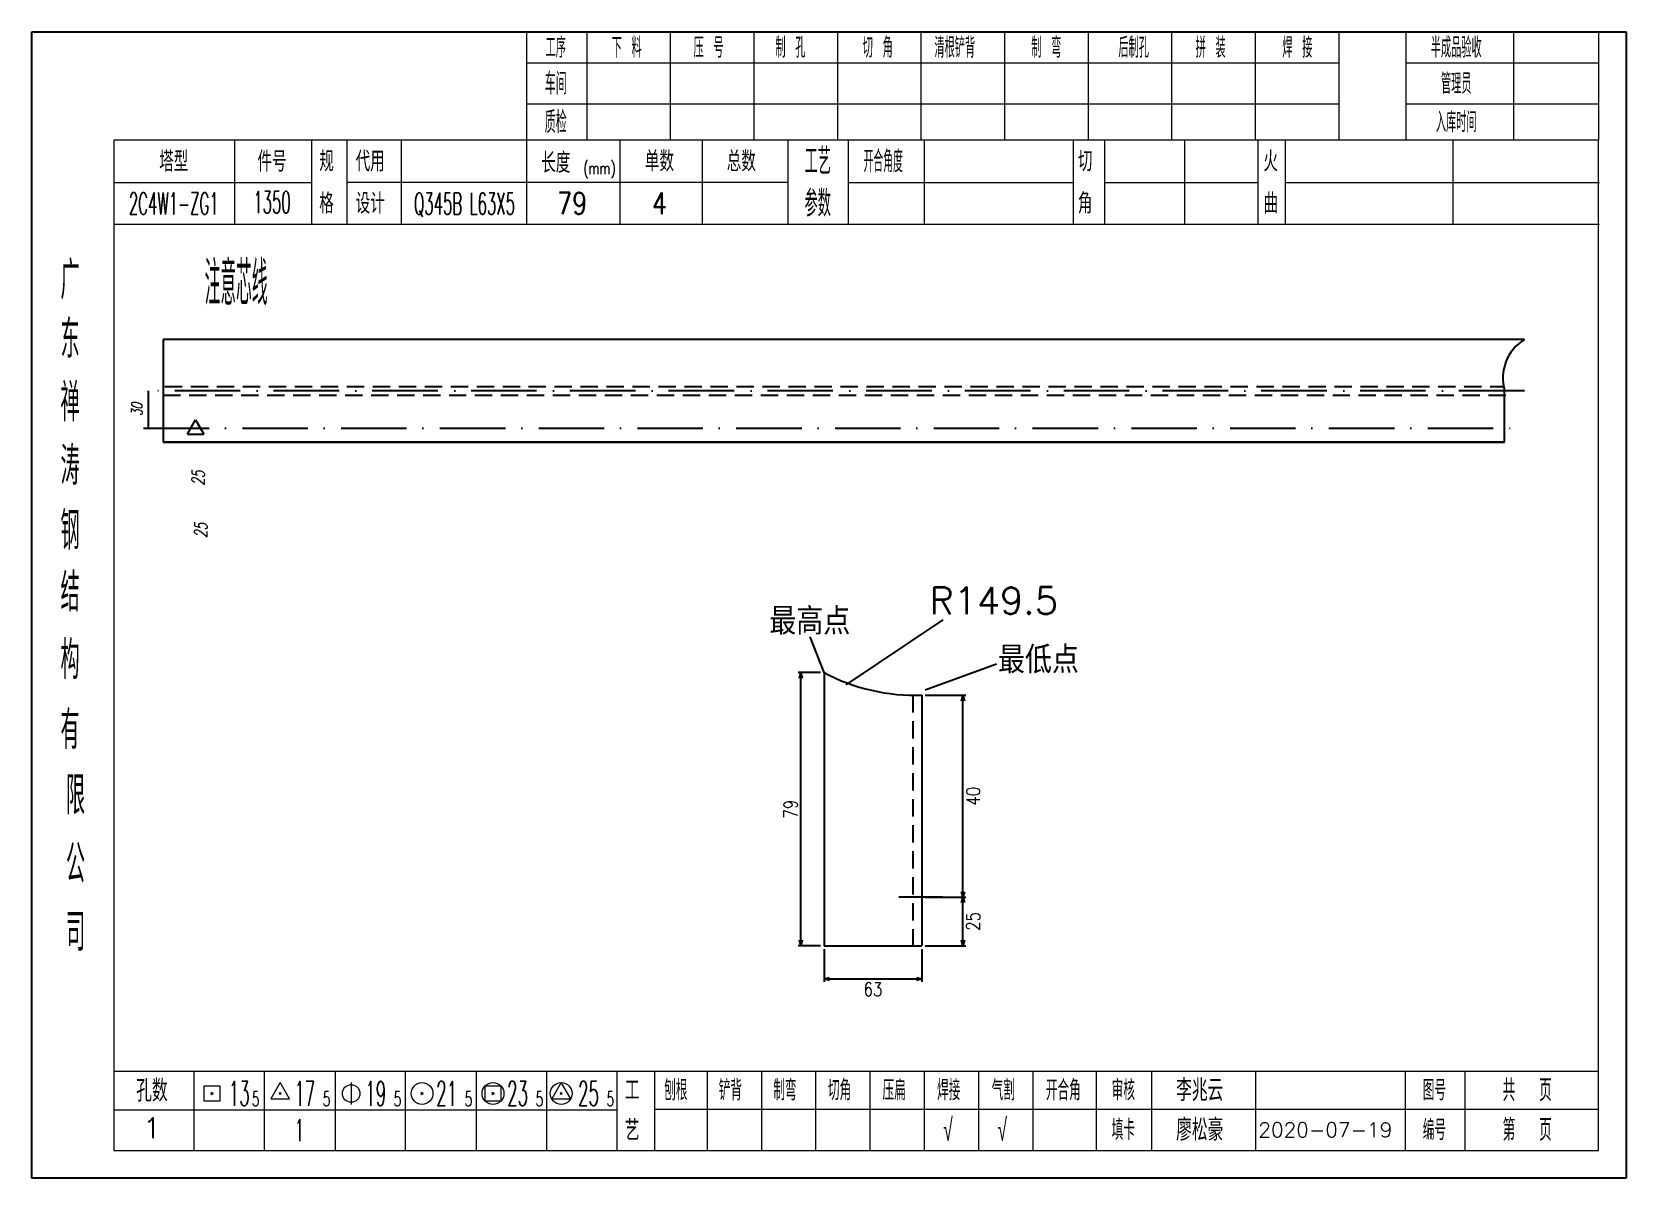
# Model space of a CAD drawing. Extents: x 154981 to 165753, y -86801 to -82885.
# Drawn here: x 163900.7 to 164192.8, y -83536.6 to -83326.7 of the extents above; entities that cross this region are included whole.
import ezdxf
from ezdxf.enums import TextEntityAlignment as Align

# ---------------------------------------------------------------- set-up
doc = ezdxf.new("R2010")
doc.units = 0
doc.header["$MEASUREMENT"] = 0
doc.linetypes.add('ACAD_ISO10W100', pattern=[18, 12, -3, 0, -3])
doc.linetypes.add('HIDDEN2', pattern=[4.7625, 3.175, -1.5875])
doc.layers.get('0').update_dxf_attribs({"linetype": 'CONTINUOUS', "lineweight": 25})
doc.layers.get('Defpoints').update_dxf_attribs({"linetype": 'CONTINUOUS'})
for name, color, linetype, lineweight in [('1', 7, 'CONTINUOUS', 25), ('2', 7, 'CONTINUOUS', 25), ('4', 7, 'CONTINUOUS', 25), ('5', 7, 'CONTINUOUS', 25)]:
    doc.layers.add(name, color=color, linetype=linetype, lineweight=lineweight)
doc.layers.add('细线', color=5, linetype='CONTINUOUS')
doc.styles.add('DimFont', font='simplex.shx', dxfattribs={"width": 0.8, "bigfont": 'gbhzfs.shx'})
doc.styles.add('hz', font='txt.shx', dxfattribs={"width": 0.7, "oblique": 12, "bigfont": 'hztxt.shx'})
doc.styles.get("Standard").update_dxf_attribs({"font": 'simplex.shx', "width": 0.7, "height": 3, "bigfont": 'gbhzfs.shx'})
doc.dimstyles.new('DHDxfDimStyleOpen30', dxfattribs={"dimtxt": 2.5, "dimasz": 2.5, "dimexe": 1.25, "dimexo": 0.625, "dimtad": 2, "dimtxsty": 'DimFont', "dimblk": 'OPEN30', "dimblk1": 'OPEN30', "dimblk2": 'OPEN30', "dimcen": 2.5, "dimadec": 0, "dimazin": 0, "dimtfac": 1, "dimtmove": 0, "dimatfit": 3, "dimfxl": 0, "dimarcsym": 0})

msp = doc.modelspace()

# ---------------------------------------------------------------- texts
at = {"color": 0, "style": 'hz'}
for s, p in [('R149.5', (164065.19096, -83433.32596)), ('最高点', (164035.83262, -83437.09209)), ('最低点', (164077.73633, -83444.16384))]:
    msp.add_text(s, height=4.95, dxfattribs=at).set_placement(p)
at = {"layer": '1', "color": 0, "linetype": 'ByBlock', "style": 'hz', "oblique": 12, "width": 0.7}
for p in [(163932.34251, -83409.79734), (163932.84094, -83419.38407)]:
    msp.add_text('25', height=2.3, rotation=90, dxfattribs=at).set_placement(p)
at = {"layer": '2', "color": 0, "linetype": 'ByBlock', "style": 'hz', "oblique": 12, "width": 0.7}
msp.add_text('30', height=2, rotation=90, dxfattribs=at).set_placement((163920.95486, -83395.83262), align=Align.CENTER)
at = {"layer": '4', "color": 1, "linetype": 'Continuous', "lineweight": 25}
for s, height, width, p in [('工序', 3.7, 0.7, (163996.71666, -83329.53733)), ('下 料', 3.7, 0.7, (164009.71666, -83329.53733)), ('压 号', 3.7, 0.7, (164024.71666, -83329.53733)), ('制 孔', 3.7, 0.7, (164039.71666, -83329.53733)), ('切 角', 3.7, 0.7, (164055.71666, -83329.53733)), ('清根铲背 ', 3.7, 0.7, (164070.71666, -83329.53733)), (' 制 弯', 3.7, 0.7, (164085.71666, -83329.53733)), (' 后制孔', 3.7, 0.7, (164101.71666, -83329.53733)), ('拼 装', 3.7, 0.7, (164116.71666, -83329.53733)), (' 焊 接', 3.7, 0.7, (164131.71666, -83329.53733)), ('半成品验收', 3.7, 0.7, (164161.71666, -83329.53733)), ('车间', 4, 0.7, (163996.71666, -83336.13733)), ('管理员', 3.7, 0.7, (164161.71666, -83336.13733)), ('质检', 4, 0.7, (163996.71666, -83343.19733)), ('入库时间', 3.7, 0.7, (164161.71666, -83343.19733)), ('工艺', 4.8, 0.7, (164044.71666, -83350.37733)), ('(mm)', 2.24, 0.7, (164004.71666, -83351.63733)), ('开合角度', 4, 0.6, (164056.71666, -83350.37733)), ('2C4W1-ZG1', 4, 0.5, (163926.71666, -83358.11733)), ('Q345B L63X5', 4, 0.5, (163979.99442, -83358.13733)), ('参数', 4.8, 0.7, (164044.71666, -83358.08733)), ('广', 6.96, 0.7, (163907.71666, -83372.16733)), ('注意芯线', 8, 0.5, (163938.13717, -83372.71714)), ('东', 6.96, 0.7, (163907.71666, -83382.95733)), ('禅', 6.96, 0.7, (163907.71666, -83394.54733)), ('涛', 6.96, 0.7, (163907.71666, -83406.14733)), ('钢', 6.96, 0.7, (163907.71666, -83418.03733)), ('结', 6.96, 0.7, (163907.71666, -83429.34733)), ('构', 6.96, 0.7, (163907.71666, -83441.72733)), ('有', 6.96, 0.7, (163907.71666, -83454.53733)), ('限', 6.96, 0.7, (163908.71666, -83466.53733)), ('公', 6.96, 0.7, (163908.71666, -83479.07733)), ('司', 6.96, 0.7, (163908.71666, -83491.55733)), ('13', 4.47, 0.5, (163938.71666, -83521.13733)), ('17', 4.47, 0.5, (163950.71666, -83521.13733)), ('19', 4.47, 0.5, (163963.71666, -83521.13733)), ('21', 4.47, 0.5, (163976.71666, -83521.13733)), ('23', 4.47, 0.5, (163989.71666, -83521.13733)), ('25', 4.47, 0.5, (164002.71666, -83521.13733)), ('刨根', 3.7, 0.8, (164018.71666, -83520.53733)), ('铲背', 3.7, 0.8, (164028.71666, -83520.53733)), ('制弯', 3.7, 0.8, (164038.71666, -83520.53733)), ('切角', 3.7, 0.8, (164048.71666, -83520.53733)), ('压扁', 3.7, 0.8, (164058.71666, -83520.53733)), ('焊接', 3.7, 0.8, (164068.71666, -83520.53733)), ('气割', 3.7, 0.8, (164078.71666, -83520.53733)), ('开合角', 3.7, 0.8, (164089.71666, -83520.53733)), ('审核', 3.7, 0.8, (164100.71666, -83520.53733)), ('图号', 3.7, 0.8, (164157.71666, -83520.53733)), ('共  页', 4, 0.8, (164174.71666, -83520.53733)), ('5', 2.68, 0.6, (163941.71666, -83522.13733)), ('5', 2.68, 0.6, (163954.71666, -83522.13733)), ('5', 2.68, 0.6, (163967.71666, -83522.13733)), ('5', 2.68, 0.6, (163980.71666, -83522.13733)), ('5', 2.68, 0.6, (163993.71666, -83522.13733)), ('5', 2.68, 0.6, (164006.71666, -83522.13733)), ('√', 4, 0.6, (164068.59666, -83527.80733)), ('√', 4, 0.6, (164078.54666, -83527.80733)), ('填卡', 3.7, 0.8, (164100.71666, -83527.80733)), ('编号', 3.7, 0.8, (164157.71666, -83527.80733)), ('第  页', 4, 0.8, (164174.71666, -83527.80733)), ('1', 4, 0.5, (163949.71666, -83527.88733))]:
    msp.add_text(s, height=height, dxfattribs=dict(at, width=width)).set_placement(p, align=Align.MIDDLE_CENTER)
for s, height, p in [('塔型', 3.7, (163926.71666, -83350.40733)), ('件号', 3.7, (163944.71666, -83350.40733)), ('规', 3.7, (163954.71666, -83350.37733)), ('代用', 3.7, (163962.71666, -83350.37733)), ('长度', 3.7, (163996.71666, -83350.63733)), ('单数', 3.7, (164015.71666, -83350.37733)), ('总数', 3.7, (164030.71666, -83350.37733)), ('切', 3.7, (164093.71666, -83350.37733)), ('火', 3.7, (164127.71666, -83350.37733)), ('格', 3.7, (163954.71666, -83358.08733)), ('设计', 3.7, (163962.71666, -83358.08733)), ('角', 3.7, (164093.71666, -83358.08733)), ('曲', 3.7, (164127.71666, -83358.08733)), ('孔数', 4, (163922.71666, -83520.61733)), ('工', 3.7, (164010.71666, -83520.53733)), ('李兆云', 4, (164114.71666, -83520.53733)), ('1', 3.7, (163922.71666, -83527.44733)), ('艺', 3.7, (164010.71666, -83527.88733)), ('廖松豪', 4, (164114.71666, -83527.80733)), ('2020-07-19', 2.7, (164137.71666, -83527.80733))]:
    msp.add_text(s, height=height, dxfattribs=at).set_placement(p, align=Align.MIDDLE_CENTER)
at = {"layer": '4', "color": 3, "linetype": 'Continuous', "lineweight": 25}
for s, width, p in [('1350', 0.5, (163944.71666, -83357.86733)), ('79', 0.8, (163999.71666, -83358.08733)), ('4', 0.8, (164015.71666, -83358.08733))]:
    msp.add_text(s, height=4, dxfattribs=dict(at, width=width)).set_placement(p, align=Align.MIDDLE_CENTER)

# ---------------------------------------------------------------- blocks, each defined once
blk = doc.blocks.new('_OPEN30')
at = {"color": 0, "linetype": 'ByBlock', "lineweight": -2}
for p, q in [((-1, 0.27), (0, 0)), ((0, 0), (-1, -0.27)), ((0, 0), (-1, 0))]:
    blk.add_line(p, q, dxfattribs=at)
blk = doc.blocks.new('*D578')
at = {"layer": '5', "color": 3, "linetype": 'Continuous', "lineweight": -2}
for p, q in [((164045.87, -83494.69), (164045.87, -83500.66)), ((164063.8, -83494.69), (164063.8, -83500.66)), ((164046.87, -83500.16), (164062.8, -83500.16))]:
    blk.add_line(p, q, dxfattribs=at)
at = {"layer": 'Defpoints', "color": 0, "linetype": 'Continuous'}
for p in [(164045.87, -83494.06), (164063.8, -83494.06), (164063.8, -83500.16)]:
    blk.add_point(p, dxfattribs=at)
at = {"layer": '5', "color": 3, "linetype": 'Continuous', "lineweight": -2, "rotation": 180}
blk.add_blockref('_OPEN30', (164045.87, -83500.16), dxfattribs=at)
at = {"layer": '5', "color": 3, "linetype": 'Continuous', "lineweight": -2}
blk.add_blockref('_OPEN30', (164063.8, -83500.16), dxfattribs=at)
at = {"layer": '5', "color": 6, "linetype": 'Continuous', "lineweight": 18, "insert": (164054.84, -83502.03), "char_height": 2.5, "attachment_point": 5, "style": 'DimFont'}
blk.add_mtext('63', dxfattribs=at)
blk = doc.blocks.new('*D577')
at = {"layer": '5', "color": 3, "linetype": 'Continuous', "lineweight": -2}
for p, q in [((164064.43, -83448.18), (164071.83, -83448.18)), ((164071.33, -83484.17), (164071.33, -83449.18)), ((164064.43, -83485.17), (164071.83, -83485.17))]:
    blk.add_line(p, q, dxfattribs=at)
at = {"layer": 'Defpoints', "color": 0, "linetype": 'Continuous'}
for p in [(164063.8, -83448.18), (164071.33, -83448.18), (164063.8, -83485.17)]:
    blk.add_point(p, dxfattribs=at)
at = {"layer": '5', "color": 3, "linetype": 'Continuous', "lineweight": -2}
for p, rotation in [((164071.33, -83448.18), 90), ((164071.33, -83485.17), 270)]:
    blk.add_blockref('_OPEN30', p, dxfattribs=dict(at, rotation=rotation))
at = {"layer": '5', "color": 6, "linetype": 'Continuous', "lineweight": 18, "insert": (164073.2, -83466.67), "char_height": 2.5, "attachment_point": 5, "rotation": 90, "style": 'DimFont'}
blk.add_mtext('40', dxfattribs=at)
blk = doc.blocks.new('*D576')
at = {"layer": '5', "color": 3, "linetype": 'Continuous', "lineweight": -2}
for p, q in [((164064.43, -83485.17), (164071.83, -83485.17)), ((164071.33, -83493.06), (164071.33, -83486.17)), ((164064.43, -83494.06), (164071.83, -83494.06))]:
    blk.add_line(p, q, dxfattribs=at)
at = {"layer": 'Defpoints', "color": 0, "linetype": 'Continuous'}
for p in [(164063.8, -83485.17), (164071.33, -83485.17), (164063.8, -83494.06)]:
    blk.add_point(p, dxfattribs=at)
at = {"layer": '5', "color": 3, "linetype": 'Continuous', "lineweight": -2}
for p, rotation in [((164071.33, -83485.17), 90), ((164071.33, -83494.06), 270)]:
    blk.add_blockref('_OPEN30', p, dxfattribs=dict(at, rotation=rotation))
at = {"layer": '5', "color": 6, "linetype": 'Continuous', "lineweight": 18, "insert": (164073.2, -83489.61), "char_height": 2.5, "attachment_point": 5, "rotation": 90, "style": 'DimFont'}
blk.add_mtext('25', dxfattribs=at)
blk = doc.blocks.new('*D575')
at = {"layer": '5', "color": 3, "linetype": 'Continuous', "lineweight": -2}
for p, q in [((164045.24, -83444.03), (164041.12, -83444.03)), ((164041.62, -83493.06), (164041.62, -83445.03)), ((164045.24, -83494.06), (164041.12, -83494.06))]:
    blk.add_line(p, q, dxfattribs=at)
at = {"layer": 'Defpoints', "color": 0, "linetype": 'Continuous'}
for p in [(164041.62, -83444.03), (164045.87, -83444.03), (164045.87, -83494.06)]:
    blk.add_point(p, dxfattribs=at)
at = {"layer": '5', "color": 3, "linetype": 'Continuous', "lineweight": -2}
for p, rotation in [((164041.62, -83444.03), 90), ((164041.62, -83494.06), 270)]:
    blk.add_blockref('_OPEN30', p, dxfattribs=dict(at, rotation=rotation))
at = {"layer": '5', "color": 6, "linetype": 'Continuous', "lineweight": 18, "insert": (164039.74, -83469.05), "char_height": 2.5, "attachment_point": 5, "rotation": 90, "style": 'DimFont'}
blk.add_mtext('79', dxfattribs=at)
blk = doc.blocks.new('CTJGK')
at = {"color": 6, "linetype": 'Continuous'}
for p, q in [((0, 209.97), (292.13, 209.97)), ((0, 0), (0, 209.97)), ((292.13, 209.97), (292.13, 0)), ((292.13, 0), (0, 0))]:
    blk.add_line(p, q, dxfattribs=at)

# ---------------------------------------------------------------- dimensions: what is measured, and where the dimension line sits
at = {"layer": '5', "color": 134, "linetype": 'Continuous', "lineweight": 18}
for base, p1, p2, text, picture, middle in [((164041.61871, -83444.03297), (164045.86823, -83494.06209), (164045.86823, -83444.03297), '79', '*D575', (164039.74371, -83469.04753)), ((164071.32589, -83448.18176), (164063.80241, -83485.16527), (164063.80241, -83448.18176), '40', '*D577', (164073.20089, -83466.67351)), ((164071.32589, -83485.16527), (164063.80241, -83494.06209), (164063.80241, -83485.16527), '25', '*D576', (164073.20089, -83489.61368))]:
    dim = msp.add_linear_dim(base=base, p1=p1, p2=p2, angle=90, text=text, dimstyle='DHDxfDimStyleOpen30', override={"dimasz": 1, "dimexe": 0.5, "dimclrd": 3, "dimclre": 3, "dimclrt": 6}, dxfattribs=at)
    dim.commit()
    dim.dimension.update_dxf_attribs({"geometry": picture, "text_midpoint": middle})
dim = msp.add_linear_dim(base=(164063.80241, -83500.15693), p1=(164045.86823, -83494.06209), p2=(164063.80241, -83494.06209), text='63', dimstyle='DHDxfDimStyleOpen30', override={"dimasz": 1, "dimexe": 0.5, "dimclrd": 3, "dimclre": 3, "dimclrt": 6}, dxfattribs=at)
dim.commit()
dim.dimension.update_dxf_attribs({"geometry": '*D578', "text_midpoint": (164054.83532, -83502.03193)})

# ---------------------------------------------------------------- linework, layer by layer
at = {"color": 173, "linetype": 'Continuous'}
for p, q in [((163924.76261, -83383.03262), (163924.76261, -83401.83262)), ((164174.20244, -83383.03262), (163924.76261, -83383.03262)), ((164170.58347, -83401.83262), (164170.58347, -83392.43262)), ((163924.76261, -83401.83262), (164170.58347, -83401.83262))]:
    msp.add_line(p, q, dxfattribs=at)
at = {"linetype": 'HIDDEN2'}
for p, q in [((163924.76261, -83393.23262), (164170.86009, -83393.23262)), ((163925.0727, -83391.63262), (164170.58347, -83391.63262)), ((164062.12455, -83448.19508), (164062.12455, -83494.06209))]:
    msp.add_line(p, q, dxfattribs=at)
at = {"linetype": 'ACAD_ISO10W100'}
msp.add_line((163921.18402, -83399.23262), (164173.58347, -83399.23262), dxfattribs=at)
at = {"color": 0}
for p, q in [((163929.20649, -83400.35207), (163930.70649, -83397.75399)), ((163930.70649, -83397.75399), (163932.20649, -83400.35207)), ((163929.20649, -83400.35207), (163932.20649, -83400.35207))]:
    msp.add_line(p, q, dxfattribs=at)
msp.add_line((164067.62074, -83485.16527), (164059.58201, -83485.16527))
at = {"color": 173, "linetype": 'Continuous'}
msp.add_arc((164178.58108, -83390.11504), 8.32665, 121.7260558, 196.1607704, dxfattribs=at)
at = {"layer": '2', "color": 0, "linetype": 'ACAD_ISO10W100'}
msp.add_line((164174.19669, -83392.43262), (163921.18402, -83392.43262), dxfattribs=at)
at = {"layer": '2', "color": 0, "linetype": 'ByBlock'}
for p, q in [((163922.07727, -83399.23262), (163922.07727, -83392.43262)), ((164170.58347, -83401.83262), (163924.76261, -83401.83262))]:
    msp.add_line(p, q, dxfattribs=at)
at = {"layer": '4', "color": 1, "linetype": 'Continuous', "lineweight": 18}
for p, q in [((163900.71666, -83326.66733), (163900.71666, -83536.63733)), ((164192.84666, -83326.66733), (163900.71666, -83326.66733)), ((163991.34666, -83326.66733), (163991.34666, -83346.50733)), ((164002.37666, -83326.66733), (164002.37666, -83346.52733)), ((164017.68666, -83326.66733), (164017.68666, -83346.52733)), ((164033.00666, -83326.66733), (164033.00666, -83346.52733)), ((164048.31666, -83326.66733), (164048.31666, -83346.52733)), ((164063.62666, -83326.66733), (164063.62666, -83346.52733)), ((164078.93666, -83326.66733), (164078.93666, -83346.52733)), ((164094.25666, -83326.66733), (164094.25666, -83346.52733)), ((164109.56666, -83326.66733), (164109.56666, -83346.52733)), ((164124.87666, -83326.66733), (164124.87666, -83346.52733)), ((164140.18666, -83326.66733), (164140.18666, -83346.50733)), ((164140.18666, -83326.66733), (164140.18666, -83346.52733)), ((164152.46666, -83326.66733), (164152.46666, -83346.52733)), ((164172.21666, -83326.66733), (164172.21666, -83346.52733)), ((164187.79666, -83326.66733), (164187.79666, -83346.52733)), ((164192.84666, -83356.46733), (164192.84666, -83326.66733)), ((164140.18666, -83332.39733), (163991.34666, -83332.39733)), ((164187.79666, -83332.39733), (164152.46666, -83332.39733)), ((164140.18666, -83339.87733), (163991.34666, -83339.87733)), ((164187.79666, -83339.87733), (164152.46666, -83339.87733)), ((163915.72666, -83346.52733), (163915.72666, -83531.58733)), ((164187.79666, -83346.52733), (163915.72666, -83346.52733)), ((163937.84666, -83346.51733), (163937.84666, -83361.93733)), ((163951.99666, -83361.93733), (163951.99666, -83346.52733)), ((163958.49666, -83361.93733), (163958.49666, -83346.52733)), ((163968.36666, -83346.52733), (163968.36666, -83361.93733)), ((163991.34666, -83346.50733), (163991.34666, -83361.93733)), ((164008.46666, -83346.52733), (164008.46666, -83361.93733)), ((164023.51666, -83346.52733), (164023.51666, -83361.93733)), ((164039.21666, -83346.52733), (164039.21666, -83361.93733)), ((164050.27666, -83346.52733), (164050.27666, -83361.93733)), ((164064.22666, -83346.52733), (164064.22666, -83361.93733)), ((164091.52666, -83346.52733), (164091.52666, -83361.93733)), ((164097.28666, -83346.52733), (164097.28666, -83361.93733)), ((164111.90666, -83346.52733), (164111.90666, -83361.93733)), ((164125.36666, -83346.52733), (164125.36666, -83361.93733)), ((164130.35666, -83346.52733), (164130.35666, -83361.93733)), ((164161.09666, -83346.52733), (164161.09666, -83361.93733)), ((164187.79666, -83531.58733), (164187.79666, -83346.52733)), ((163951.99666, -83354.28733), (163915.72666, -83354.28733)), ((164039.21666, -83354.23733), (163958.49666, -83354.23733)), ((164050.27666, -83354.23733), (164091.52666, -83354.23733)), ((164097.28666, -83354.23733), (164125.36666, -83354.23733)), ((164130.35666, -83354.23733), (164187.97666, -83354.23733)), ((164192.84666, -83536.63733), (164192.84666, -83356.46733)), ((164187.97666, -83361.93733), (163915.72666, -83361.93733)), ((163915.72666, -83517.05733), (164187.79666, -83517.05733)), ((163930.41666, -83517.05733), (163930.41666, -83531.58733)), ((163943.34666, -83531.58733), (163943.34666, -83517.05733)), ((163956.27666, -83517.05733), (163956.27666, -83531.58733)), ((163969.19666, -83531.58733), (163969.19666, -83517.05733)), ((163982.12666, -83517.05733), (163982.12666, -83531.58733)), ((163995.05666, -83531.58733), (163995.05666, -83517.05733)), ((164007.97666, -83531.58733), (164007.97666, -83517.05733)), ((164014.84666, -83531.58733), (164014.84666, -83517.05733)), ((164024.50666, -83531.58733), (164024.50666, -83517.05733)), ((164034.44666, -83531.58733), (164034.44666, -83517.05733)), ((164044.38666, -83531.58733), (164044.38666, -83517.05733)), ((164054.33666, -83531.58733), (164054.33666, -83517.05733)), ((164064.27666, -83531.58733), (164064.27666, -83517.05733)), ((164074.21666, -83531.58733), (164074.21666, -83517.05733)), ((164084.16666, -83531.58733), (164084.16666, -83517.05733)), ((164095.80666, -83531.58733), (164095.80666, -83517.05733)), ((164105.95666, -83531.58733), (164105.95666, -83517.05733)), ((164125.01666, -83531.58733), (164125.01666, -83517.05733)), ((164152.39666, -83531.58733), (164152.39666, -83517.05733)), ((164163.35666, -83531.58733), (164163.35666, -83517.05733)), ((164007.97666, -83524.18733), (163915.72666, -83524.18733)), ((164014.80666, -83524.02733), (164187.79666, -83524.02733)), ((163915.72666, -83531.58733), (164187.79666, -83531.58733)), ((163900.71666, -83536.63733), (164192.84666, -83536.63733))]:
    msp.add_line(p, q, dxfattribs=at)
at = {"layer": '4', "color": 7, "linetype": 'Continuous', "lineweight": 13}
for p, q in [((163932.30266, -83522.55133), (163932.30266, -83519.72333)), ((163932.30266, -83519.72333), (163935.13066, -83519.72333)), ((163935.13066, -83519.72333), (163935.13066, -83522.55133)), ((163946.21666, -83519.13733), (163944.48466, -83522.13733)), ((163947.94866, -83522.13733), (163946.21666, -83519.13733)), ((163959.21666, -83519.13733), (163959.21666, -83523.13733)), ((163983.80266, -83522.55133), (163983.80266, -83519.72333)), ((163983.80266, -83519.72333), (163986.63066, -83519.72333)), ((163986.63066, -83519.72333), (163986.63066, -83522.55133)), ((163997.71666, -83519.13733), (163995.98466, -83522.13733)), ((163999.44866, -83522.13733), (163997.71666, -83519.13733)), ((163935.13066, -83522.55133), (163932.30266, -83522.55133)), ((163933.51666, -83521.33733), (163933.91666, -83520.93733)), ((163933.91666, -83521.33733), (163933.51666, -83520.93733)), ((163944.48466, -83522.13733), (163947.94866, -83522.13733)), ((163946.01666, -83521.33733), (163946.41666, -83520.93733)), ((163946.41666, -83521.33733), (163946.01666, -83520.93733)), ((163972.01666, -83521.33733), (163972.41666, -83520.93733)), ((163972.41666, -83521.33733), (163972.01666, -83520.93733)), ((163986.63066, -83522.55133), (163983.80266, -83522.55133)), ((163985.01666, -83521.33733), (163985.41666, -83520.93733)), ((163985.41666, -83521.33733), (163985.01666, -83520.93733)), ((163995.98466, -83522.13733), (163999.44866, -83522.13733)), ((163997.51666, -83521.33733), (163997.91666, -83520.93733)), ((163997.91666, -83521.33733), (163997.51666, -83520.93733))]:
    msp.add_line(p, q, dxfattribs=at)
for centre, radius in [((163959.21666, -83521.13733), 1.6), ((163972.21666, -83521.13733), 2), ((163985.21666, -83521.13733), 2), ((163997.71666, -83521.13733), 2)]:
    msp.add_circle(centre, radius, dxfattribs=at)
at = {"layer": '细线', "color": 7, "ltscale": 5}
for p, q in [((164049.93795, -83446.25298), (164067.72867, -83434.36708)), ((164045.86823, -83444.03297), (164043.34536, -83437.51168)), ((164064.38402, -83447.18351), (164077.47078, -83442.4281)), ((164045.86823, -83444.03297), (164045.86823, -83494.06209)), ((164063.80241, -83448.18176), (164063.80241, -83494.06209)), ((164045.86823, -83494.06209), (164063.80241, -83494.06209))]:
    msp.add_line(p, q, dxfattribs=at)
msp.add_arc((164062.67785, -83412.20604), 35.99329, 242.1589013, 271.7904108, dxfattribs=at)

# ---------------------------------------------------------------- block references
at = {"color": 0, "linetype": 'Continuous'}
msp.add_blockref('CTJGK', (163900.71666, -83536.63733), dxfattribs=at)

msp.set_redraw_order([(e.dxf.handle, doc.entitydb.next_handle()) for e in msp.query("TEXT MTEXT ATTDEF DIMENSION ARC_DIMENSION")])  # texts and dimensions are drawn at this point

doc.saveas('drawing.dxf')
